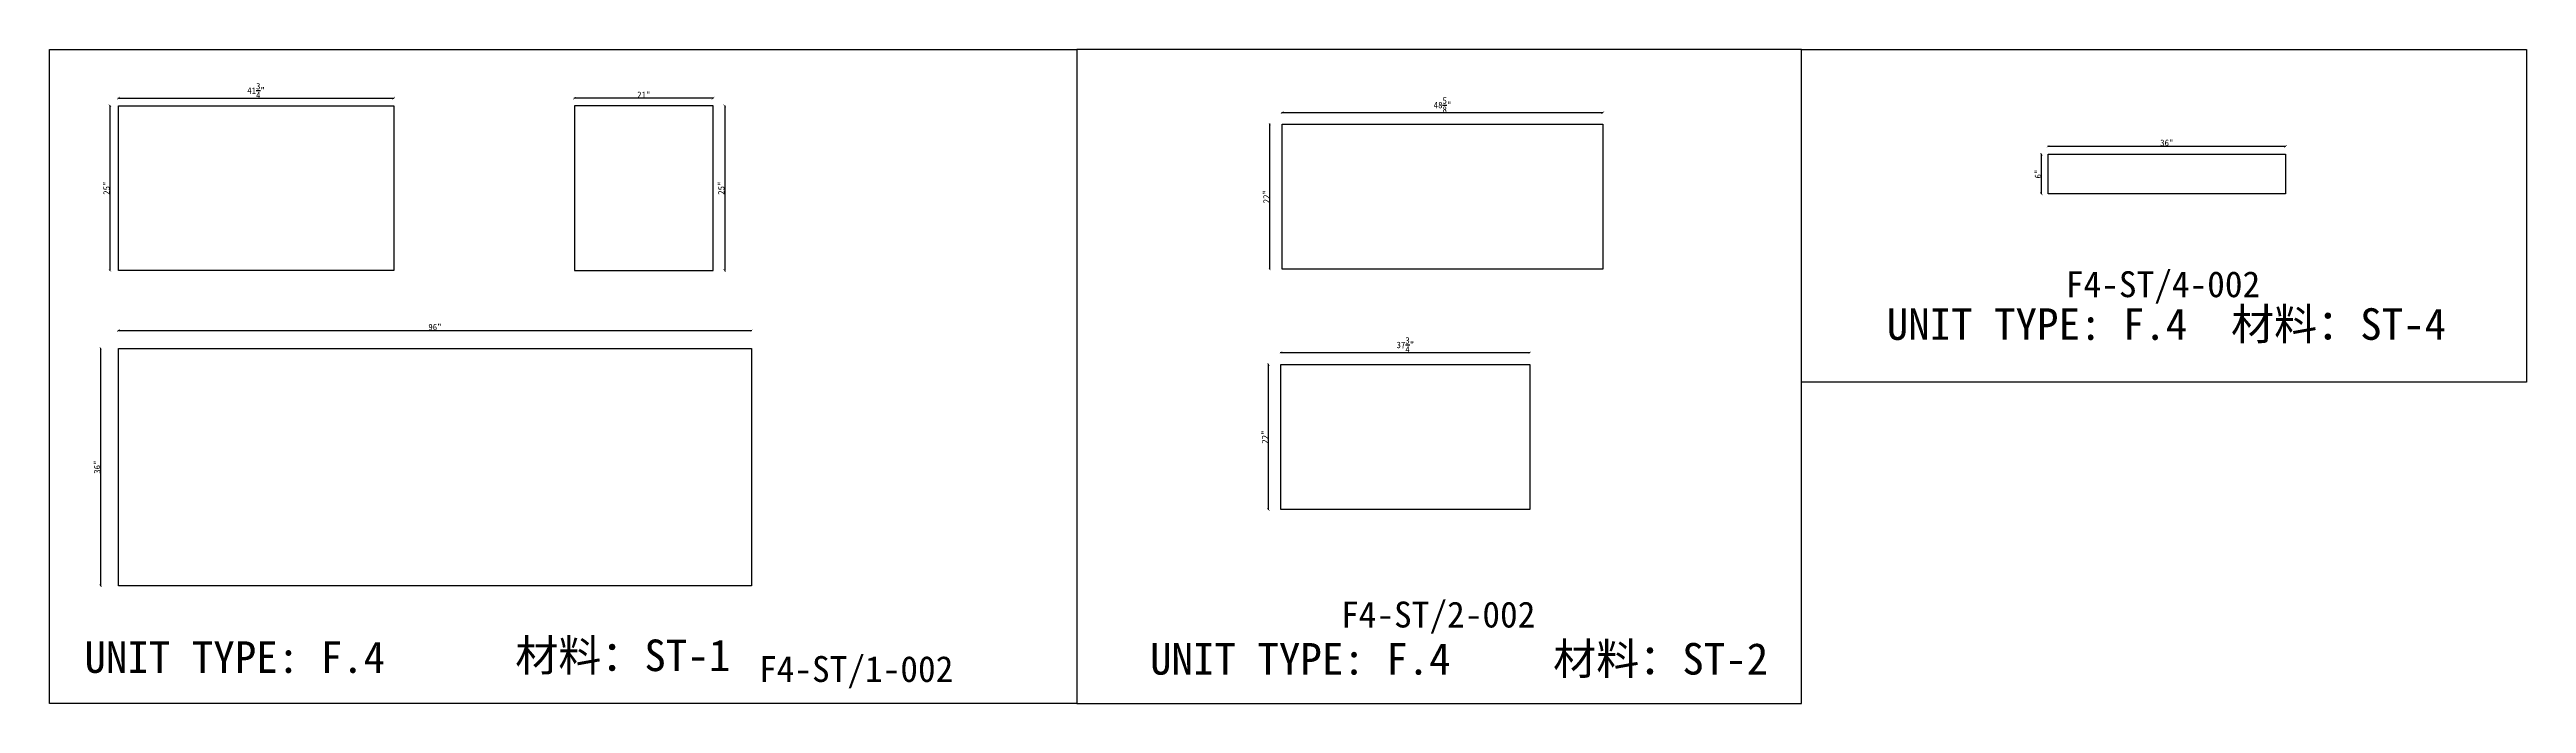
# Model space of a CAD drawing. Header units: millimetres. Extents: x -46966 to 138077, y -48408 to 2116.
# Drawn here: x 79067 to 88608, y -4994 to -2473 of the extents above; entities that cross this region are included whole.
import ezdxf
from ezdxf.enums import TextEntityAlignment as Align

# ---------------------------------------------------------------- set-up
doc = ezdxf.new("R2010")
doc.units = ezdxf.units.MM
doc.layers.add('PART_NUMBER', color=3, linetype='Continuous')
doc.styles.add('样式 1', font='')
doc.styles.get('样式 1').set_extended_font_data('NSimSun')
doc.dimstyles.new('副本 ISO-25', dxfattribs={"dimtxt": 25, "dimasz": 10, "dimexe": 1.5, "dimexo": 0.5, "dimtad": 1, "dimlfac": 0.03937, "dimlunit": 5, "dimtxsty": '样式 1', "dimblk": 'ARCHTICK', "dimcen": 2.5, "dimclrd": 256, "dimclrt": 1, "dimazin": 3, "dimtfac": 1, "dimtmove": 0, "dimatfit": 3, "dimfxlon": 1})

msp = doc.modelspace()

# ---------------------------------------------------------------- texts
at = {"style": '样式 1'}
for s, p in [('UNIT TYPE: F.4', (86143.707, -3592.054)), ('材料：ST-4', (87469.988, -3592.054)), ('UNIT TYPE: F.4', (79201.781, -4875.445)), ('材料：ST-1', (80861.068, -4868.79)), ('UNIT TYPE: F.4', (83306.192, -4882.222)), ('材料：ST-2', (84858.916, -4882.222))]:
    msp.add_text(s, height=121.5865, dxfattribs=at).set_placement(p)
at = {"layer": 'PART_NUMBER', "color": 3, "style": '样式 1'}
for s, p in [('F4-ST/4-002', (87208.167, -3377.728)), ('F4-ST/2-002', (84416.292, -4650.748)), ('F4-ST/1-002', (82174.411, -4860.748))]:
    msp.add_text(s, height=100, dxfattribs=at).set_placement(p, align=Align.MIDDLE_CENTER)

# ---------------------------------------------------------------- blocks, each defined once
blk = doc.blocks.new('_ArchTick')
at = {"color": 0, "linetype": 'ByBlock', "const_width": 0.15}
blk.add_lwpolyline([(-0.5, -0.5), (0.5, 0.5)], dxfattribs=at)
blk = doc.blocks.new('*D1475')
at = {"color": 0, "lineweight": -2, "transparency": 16777216}
for p, q in [((79332.6, -2661.8), (79332.6, -2659.3)), ((80393.1, -2661.8), (80393.1, -2659.3))]:
    blk.add_line(p, q, dxfattribs=at)
at = {"lineweight": -2, "transparency": 16777216}
blk.add_line((79332.6, -2660.8), (80393.1, -2660.8), dxfattribs=at)
at = {"layer": 'Defpoints', "color": 0, "transparency": 16777216}
for p in [(80393.1, -2660.8), (79332.6, -2690.1), (80393.1, -2690.1)]:
    blk.add_point(p, dxfattribs=at)
at = {"lineweight": -2, "transparency": 16777216, "xscale": 10, "yscale": 10, "zscale": 10, "rotation": 180}
blk.add_blockref('_ArchTick', (79332.6, -2660.8), dxfattribs=at)
at = {"lineweight": -2, "transparency": 16777216, "xscale": 10, "yscale": 10, "zscale": 10}
blk.add_blockref('_ArchTick', (80393.1, -2660.8), dxfattribs=at)
at = {"color": 1, "transparency": 16777216, "insert": (79862.8, -2631.7), "char_height": 25, "attachment_point": 5, "style": '样式 1'}
blk.add_mtext('\\A1;41{\\H1x;\\S3/4;}"', dxfattribs=at)
blk = doc.blocks.new('*D1476')
at = {"color": 0, "lineweight": -2, "transparency": 16777216}
for p, q in [((79300.9, -2690.1), (79298.4, -2690.1)), ((79300.9, -3325.1), (79298.4, -3325.1))]:
    blk.add_line(p, q, dxfattribs=at)
at = {"lineweight": -2, "transparency": 16777216}
blk.add_line((79299.9, -2690.1), (79299.9, -3325.1), dxfattribs=at)
at = {"layer": 'Defpoints', "color": 0, "transparency": 16777216}
for p in [(79332.6, -2690.1), (79299.9, -3325.1), (79332.6, -3325.1)]:
    blk.add_point(p, dxfattribs=at)
at = {"lineweight": -2, "transparency": 16777216, "xscale": 10, "yscale": 10, "zscale": 10}
for p, rotation in [((79299.9, -2690.1), 90), ((79299.9, -3325.1), 270)]:
    blk.add_blockref('_ArchTick', p, dxfattribs=dict(at, rotation=rotation))
at = {"color": 1, "transparency": 16777216, "insert": (79286.8, -3007.6), "char_height": 25, "attachment_point": 5, "rotation": 90, "style": '样式 1'}
blk.add_mtext('\\A1;25"', dxfattribs=at)
blk = doc.blocks.new('*D1477')
at = {"color": 0, "lineweight": -2, "transparency": 16777216}
for p, q in [((81089.6, -2661.8), (81089.6, -2659.3)), ((81623, -2661.8), (81623, -2659.3))]:
    blk.add_line(p, q, dxfattribs=at)
at = {"lineweight": -2, "transparency": 16777216}
blk.add_line((81623, -2660.8), (81089.6, -2660.8), dxfattribs=at)
at = {"layer": 'Defpoints', "color": 0, "transparency": 16777216}
for p in [(81089.6, -2660.8), (81089.6, -2690.1), (81623, -2690.1)]:
    blk.add_point(p, dxfattribs=at)
at = {"lineweight": -2, "transparency": 16777216, "xscale": 10, "yscale": 10, "zscale": 10, "rotation": 180}
blk.add_blockref('_ArchTick', (81089.6, -2660.8), dxfattribs=at)
at = {"lineweight": -2, "transparency": 16777216, "xscale": 10, "yscale": 10, "zscale": 10}
blk.add_blockref('_ArchTick', (81623, -2660.8), dxfattribs=at)
at = {"color": 1, "transparency": 16777216, "insert": (81356.3, -2647.7), "char_height": 25, "attachment_point": 5, "style": '样式 1'}
blk.add_mtext('\\A1;21"', dxfattribs=at)
blk = doc.blocks.new('*D1478')
at = {"color": 0, "lineweight": -2, "transparency": 16777216}
for p, q in [((81666.9, -2690.1), (81669.4, -2690.1)), ((81666.9, -3325.1), (81669.4, -3325.1))]:
    blk.add_line(p, q, dxfattribs=at)
at = {"lineweight": -2, "transparency": 16777216}
blk.add_line((81667.9, -2690.1), (81667.9, -3325.1), dxfattribs=at)
at = {"layer": 'Defpoints', "color": 0, "transparency": 16777216}
for p in [(81623, -2690.1), (81623, -3325.1), (81667.9, -3325.1)]:
    blk.add_point(p, dxfattribs=at)
at = {"lineweight": -2, "transparency": 16777216, "xscale": 10, "yscale": 10, "zscale": 10}
for p, rotation in [((81667.9, -2690.1), 90), ((81667.9, -3325.1), 270)]:
    blk.add_blockref('_ArchTick', p, dxfattribs=dict(at, rotation=rotation))
at = {"color": 1, "transparency": 16777216, "insert": (81654.8, -3007.6), "char_height": 25, "attachment_point": 5, "rotation": 90, "style": '样式 1'}
blk.add_mtext('\\A1;25"', dxfattribs=at)
blk = doc.blocks.new('*D1479')
at = {"color": 0, "lineweight": -2, "transparency": 16777216}
for p, q in [((79332.6, -3557.2), (79332.6, -3554.7)), ((81771, -3557.2), (81771, -3554.7))]:
    blk.add_line(p, q, dxfattribs=at)
at = {"lineweight": -2, "transparency": 16777216}
blk.add_line((79332.6, -3556.2), (81771, -3556.2), dxfattribs=at)
at = {"layer": 'Defpoints', "color": 0, "transparency": 16777216}
for p in [(81771, -3556.2), (79332.6, -3625.5), (81771, -3625.5)]:
    blk.add_point(p, dxfattribs=at)
at = {"lineweight": -2, "transparency": 16777216, "xscale": 10, "yscale": 10, "zscale": 10, "rotation": 180}
blk.add_blockref('_ArchTick', (79332.6, -3556.2), dxfattribs=at)
at = {"lineweight": -2, "transparency": 16777216, "xscale": 10, "yscale": 10, "zscale": 10}
blk.add_blockref('_ArchTick', (81771, -3556.2), dxfattribs=at)
at = {"color": 1, "transparency": 16777216, "insert": (80551.8, -3543.1), "char_height": 25, "attachment_point": 5, "style": '样式 1'}
blk.add_mtext('\\A1;96"', dxfattribs=at)
blk = doc.blocks.new('*D1480')
at = {"color": 0, "lineweight": -2, "transparency": 16777216}
for p, q in [((79264.8, -3625.5), (79262.3, -3625.5)), ((79264.8, -4539.9), (79262.3, -4539.9))]:
    blk.add_line(p, q, dxfattribs=at)
at = {"lineweight": -2, "transparency": 16777216}
blk.add_line((79263.8, -3625.5), (79263.8, -4539.9), dxfattribs=at)
at = {"layer": 'Defpoints', "color": 0, "transparency": 16777216}
for p in [(79332.6, -3625.5), (79263.8, -4539.9), (79332.6, -4539.9)]:
    blk.add_point(p, dxfattribs=at)
at = {"lineweight": -2, "transparency": 16777216, "xscale": 10, "yscale": 10, "zscale": 10}
for p, rotation in [((79263.8, -3625.5), 90), ((79263.8, -4539.9), 270)]:
    blk.add_blockref('_ArchTick', p, dxfattribs=dict(at, rotation=rotation))
at = {"color": 1, "transparency": 16777216, "insert": (79250.7, -4082.7), "char_height": 25, "attachment_point": 5, "rotation": 90, "style": '样式 1'}
blk.add_mtext('\\A1;36"', dxfattribs=at)
blk = doc.blocks.new('*D1481')
at = {"color": 0, "lineweight": -2, "transparency": 16777216}
for p, q in [((83815.2, -2717.3), (83815.2, -2714.8)), ((85050.3, -2717.3), (85050.3, -2714.8))]:
    blk.add_line(p, q, dxfattribs=at)
at = {"lineweight": -2, "transparency": 16777216}
blk.add_line((83815.2, -2716.3), (85050.3, -2716.3), dxfattribs=at)
at = {"layer": 'Defpoints', "color": 0, "transparency": 16777216}
for p in [(83815.2, -2760.9), (85050.3, -2716.3), (85050.3, -2760.9)]:
    blk.add_point(p, dxfattribs=at)
at = {"lineweight": -2, "transparency": 16777216, "xscale": 10, "yscale": 10, "zscale": 10, "rotation": 180}
blk.add_blockref('_ArchTick', (83815.2, -2716.3), dxfattribs=at)
at = {"lineweight": -2, "transparency": 16777216, "xscale": 10, "yscale": 10, "zscale": 10}
blk.add_blockref('_ArchTick', (85050.3, -2716.3), dxfattribs=at)
at = {"color": 1, "transparency": 16777216, "insert": (84432.8, -2687.2), "char_height": 25, "attachment_point": 5, "style": '样式 1'}
blk.add_mtext('\\A1;48{\\H1x;\\S5/8;}"', dxfattribs=at)
blk = doc.blocks.new('*D1482')
at = {"color": 0, "lineweight": -2, "transparency": 16777216}
for p, q in [((83768.5, -2760.9), (83766, -2760.9)), ((83768.5, -3319.7), (83766, -3319.7))]:
    blk.add_line(p, q, dxfattribs=at)
at = {"lineweight": -2, "transparency": 16777216}
blk.add_line((83767.5, -3319.7), (83767.5, -2760.9), dxfattribs=at)
at = {"layer": 'Defpoints', "color": 0, "transparency": 16777216}
for p in [(83767.5, -2760.9), (83815.2, -2760.9), (83815.2, -3319.7)]:
    blk.add_point(p, dxfattribs=at)
at = {"lineweight": -2, "transparency": 16777216, "xscale": 10, "yscale": 10, "zscale": 10}
for p, rotation in [((83767.5, -2760.9), 90), ((83767.5, -3319.7), 270)]:
    blk.add_blockref('_ArchTick', p, dxfattribs=dict(at, rotation=rotation))
at = {"color": 1, "transparency": 16777216, "insert": (83754.4, -3040.3), "char_height": 25, "attachment_point": 5, "rotation": 90, "style": '样式 1'}
blk.add_mtext('\\A1;22"', dxfattribs=at)
blk = doc.blocks.new('*D1483')
at = {"color": 0, "lineweight": -2, "transparency": 16777216}
for p, q in [((83810.3, -3641.8), (83810.3, -3639.3)), ((84769.1, -3641.8), (84769.1, -3639.3))]:
    blk.add_line(p, q, dxfattribs=at)
at = {"lineweight": -2, "transparency": 16777216}
blk.add_line((83810.3, -3640.8), (84769.1, -3640.8), dxfattribs=at)
at = {"layer": 'Defpoints', "color": 0, "transparency": 16777216}
for p in [(83810.3, -3687.6), (84769.1, -3640.8), (84769.1, -3687.6)]:
    blk.add_point(p, dxfattribs=at)
at = {"lineweight": -2, "transparency": 16777216, "xscale": 10, "yscale": 10, "zscale": 10, "rotation": 180}
blk.add_blockref('_ArchTick', (83810.3, -3640.8), dxfattribs=at)
at = {"lineweight": -2, "transparency": 16777216, "xscale": 10, "yscale": 10, "zscale": 10}
blk.add_blockref('_ArchTick', (84769.1, -3640.8), dxfattribs=at)
at = {"color": 1, "transparency": 16777216, "insert": (84289.7, -3611.7), "char_height": 25, "attachment_point": 5, "style": '样式 1'}
blk.add_mtext('\\A1;37{\\H1x;\\S3/4;}"', dxfattribs=at)
blk = doc.blocks.new('*D1484')
at = {"color": 0, "lineweight": -2, "transparency": 16777216}
for p, q in [((83763.2, -3687.6), (83760.7, -3687.6)), ((83763.2, -4246.4), (83760.7, -4246.4))]:
    blk.add_line(p, q, dxfattribs=at)
at = {"lineweight": -2, "transparency": 16777216}
blk.add_line((83762.2, -4246.4), (83762.2, -3687.6), dxfattribs=at)
at = {"layer": 'Defpoints', "color": 0, "transparency": 16777216}
for p in [(83762.2, -3687.6), (83810.3, -3687.6), (83810.3, -4246.4)]:
    blk.add_point(p, dxfattribs=at)
at = {"lineweight": -2, "transparency": 16777216, "xscale": 10, "yscale": 10, "zscale": 10}
for p, rotation in [((83762.2, -3687.6), 90), ((83762.2, -4246.4), 270)]:
    blk.add_blockref('_ArchTick', p, dxfattribs=dict(at, rotation=rotation))
at = {"color": 1, "transparency": 16777216, "insert": (83749, -3967), "char_height": 25, "attachment_point": 5, "rotation": 90, "style": '样式 1'}
blk.add_mtext('\\A1;22"', dxfattribs=at)
blk = doc.blocks.new('*D1514')
at = {"color": 0, "lineweight": -2, "transparency": 16777216}
for p, q in [((86765.4, -2847.1), (86765.4, -2844.6)), ((87679.8, -2847.1), (87679.8, -2844.6))]:
    blk.add_line(p, q, dxfattribs=at)
at = {"lineweight": -2, "transparency": 16777216}
blk.add_line((86765.4, -2846.1), (87679.8, -2846.1), dxfattribs=at)
at = {"layer": 'Defpoints', "color": 0, "transparency": 16777216}
for p in [(87679.8, -2846.1), (86765.4, -2876.9), (87679.8, -2876.9)]:
    blk.add_point(p, dxfattribs=at)
at = {"lineweight": -2, "transparency": 16777216, "xscale": 10, "yscale": 10, "zscale": 10, "rotation": 180}
blk.add_blockref('_ArchTick', (86765.4, -2846.1), dxfattribs=at)
at = {"lineweight": -2, "transparency": 16777216, "xscale": 10, "yscale": 10, "zscale": 10}
blk.add_blockref('_ArchTick', (87679.8, -2846.1), dxfattribs=at)
at = {"color": 1, "transparency": 16777216, "insert": (87222.6, -2832.9), "char_height": 25, "attachment_point": 5, "style": '样式 1'}
blk.add_mtext('\\A1;36"', dxfattribs=at)
blk = doc.blocks.new('*D1515')
at = {"color": 0, "lineweight": -2, "transparency": 16777216}
for p, q in [((86740.6, -2876.9), (86738.1, -2876.9)), ((86740.6, -3029.3), (86738.1, -3029.3))]:
    blk.add_line(p, q, dxfattribs=at)
at = {"lineweight": -2, "transparency": 16777216}
blk.add_line((86739.6, -3029.3), (86739.6, -2876.9), dxfattribs=at)
at = {"layer": 'Defpoints', "color": 0, "transparency": 16777216}
for p in [(86739.6, -2876.9), (86765.4, -2876.9), (86765.4, -3029.3)]:
    blk.add_point(p, dxfattribs=at)
at = {"lineweight": -2, "transparency": 16777216, "xscale": 10, "yscale": 10, "zscale": 10}
for p, rotation in [((86739.6, -2876.9), 90), ((86739.6, -3029.3), 270)]:
    blk.add_blockref('_ArchTick', p, dxfattribs=dict(at, rotation=rotation))
at = {"color": 1, "transparency": 16777216, "insert": (86726.4, -2953.1), "char_height": 25, "attachment_point": 5, "rotation": 90, "style": '样式 1'}
blk.add_mtext('\\A1;6"', dxfattribs=at)

# ---------------------------------------------------------------- dimensions: what is measured, and where the dimension line sits
for base, p1, p2, picture, middle in [((80393.054, -2660.779), (79332.604, -2690.115), (80393.054, -2690.115), '*D1475', (79862.829, -2631.686)), ((81089.591, -2660.779), (81622.991, -2690.115), (81089.591, -2690.115), '*D1477', (81356.291, -2647.654)), ((85050.32, -2716.328), (83815.245, -2760.857), (85050.32, -2760.857), '*D1481', (84432.782, -2687.235)), ((87679.799, -2846.062), (86765.399, -2876.897), (87679.799, -2876.897), '*D1514', (87222.599, -2832.937)), ((81771.004, -3556.223), (79332.604, -3625.507), (81771.004, -3625.507), '*D1479', (80551.804, -3543.098)), ((84769.119, -3640.761), (83810.269, -3687.618), (84769.119, -3687.618), '*D1483', (84289.694, -3611.668))]:
    dim = msp.add_linear_dim(base=base, p1=p1, p2=p2, dimstyle='副本 ISO-25')
    dim.commit()
    dim.dimension.update_dxf_attribs({"geometry": picture, "text_midpoint": middle})
for base, p1, p2, picture, middle in [((79299.88, -3325.115), (79332.604, -2690.115), (79332.604, -3325.115), '*D1476', (79286.755, -3007.615)), ((81667.888, -3325.115), (81622.991, -2690.115), (81622.991, -3325.115), '*D1478', (81654.763, -3007.615)), ((83767.482, -2760.857), (83815.245, -3319.657), (83815.245, -2760.857), '*D1482', (83754.357, -3040.257)), ((86739.564, -2876.897), (86765.399, -3029.297), (86765.399, -2876.897), '*D1515', (86726.439, -2953.097)), ((79263.834, -4539.907), (79332.604, -3625.507), (79332.604, -4539.907), '*D1480', (79250.709, -4082.707)), ((83762.161, -3687.618), (83810.269, -4246.418), (83810.269, -3687.618), '*D1484', (83749.036, -3967.018))]:
    dim = msp.add_linear_dim(base=base, p1=p1, p2=p2, angle=90, dimstyle='副本 ISO-25')
    dim.commit()
    dim.dimension.update_dxf_attribs({"geometry": picture, "text_midpoint": middle})

# ---------------------------------------------------------------- linework, layer by layer
at = {"color": 1}
for points in [[(79067.324, -2473.161), (83024.205, -2473.161), (83024.205, -4993.579), (79067.324, -4993.579)], [(83024.205, -4993.579), (85816.08, -4993.579), (85816.08, -2473.161), (83024.205, -2473.161)], [(85816.08, -2473.161), (88607.954, -2473.161), (88607.954, -3755.559), (85816.08, -3755.559)]]:
    msp.add_lwpolyline(points, close=True, dxfattribs=at)
for points in [[(79332.604, -2690.115), (80393.054, -2690.115), (80393.054, -3325.115), (79332.604, -3325.115)], [(81089.591, -3325.115), (81622.991, -3325.115), (81622.991, -2690.115), (81089.591, -2690.115)], [(83815.245, -2760.857), (85050.32, -2760.857), (85050.32, -3319.657), (83815.245, -3319.657)], [(86765.399, -2876.897), (87679.799, -2876.897), (87679.799, -3029.297), (86765.399, -3029.297)], [(79332.604, -3625.507), (81771.004, -3625.507), (81771.004, -4539.907), (79332.604, -4539.907)], [(83810.269, -3687.618), (84769.119, -3687.618), (84769.119, -4246.418), (83810.269, -4246.418)]]:
    msp.add_lwpolyline(points, close=True)

msp.set_redraw_order([(e.dxf.handle, doc.entitydb.next_handle()) for e in msp.query("TEXT MTEXT ATTDEF DIMENSION ARC_DIMENSION")])  # texts and dimensions are drawn at this point

doc.saveas('drawing.dxf')
